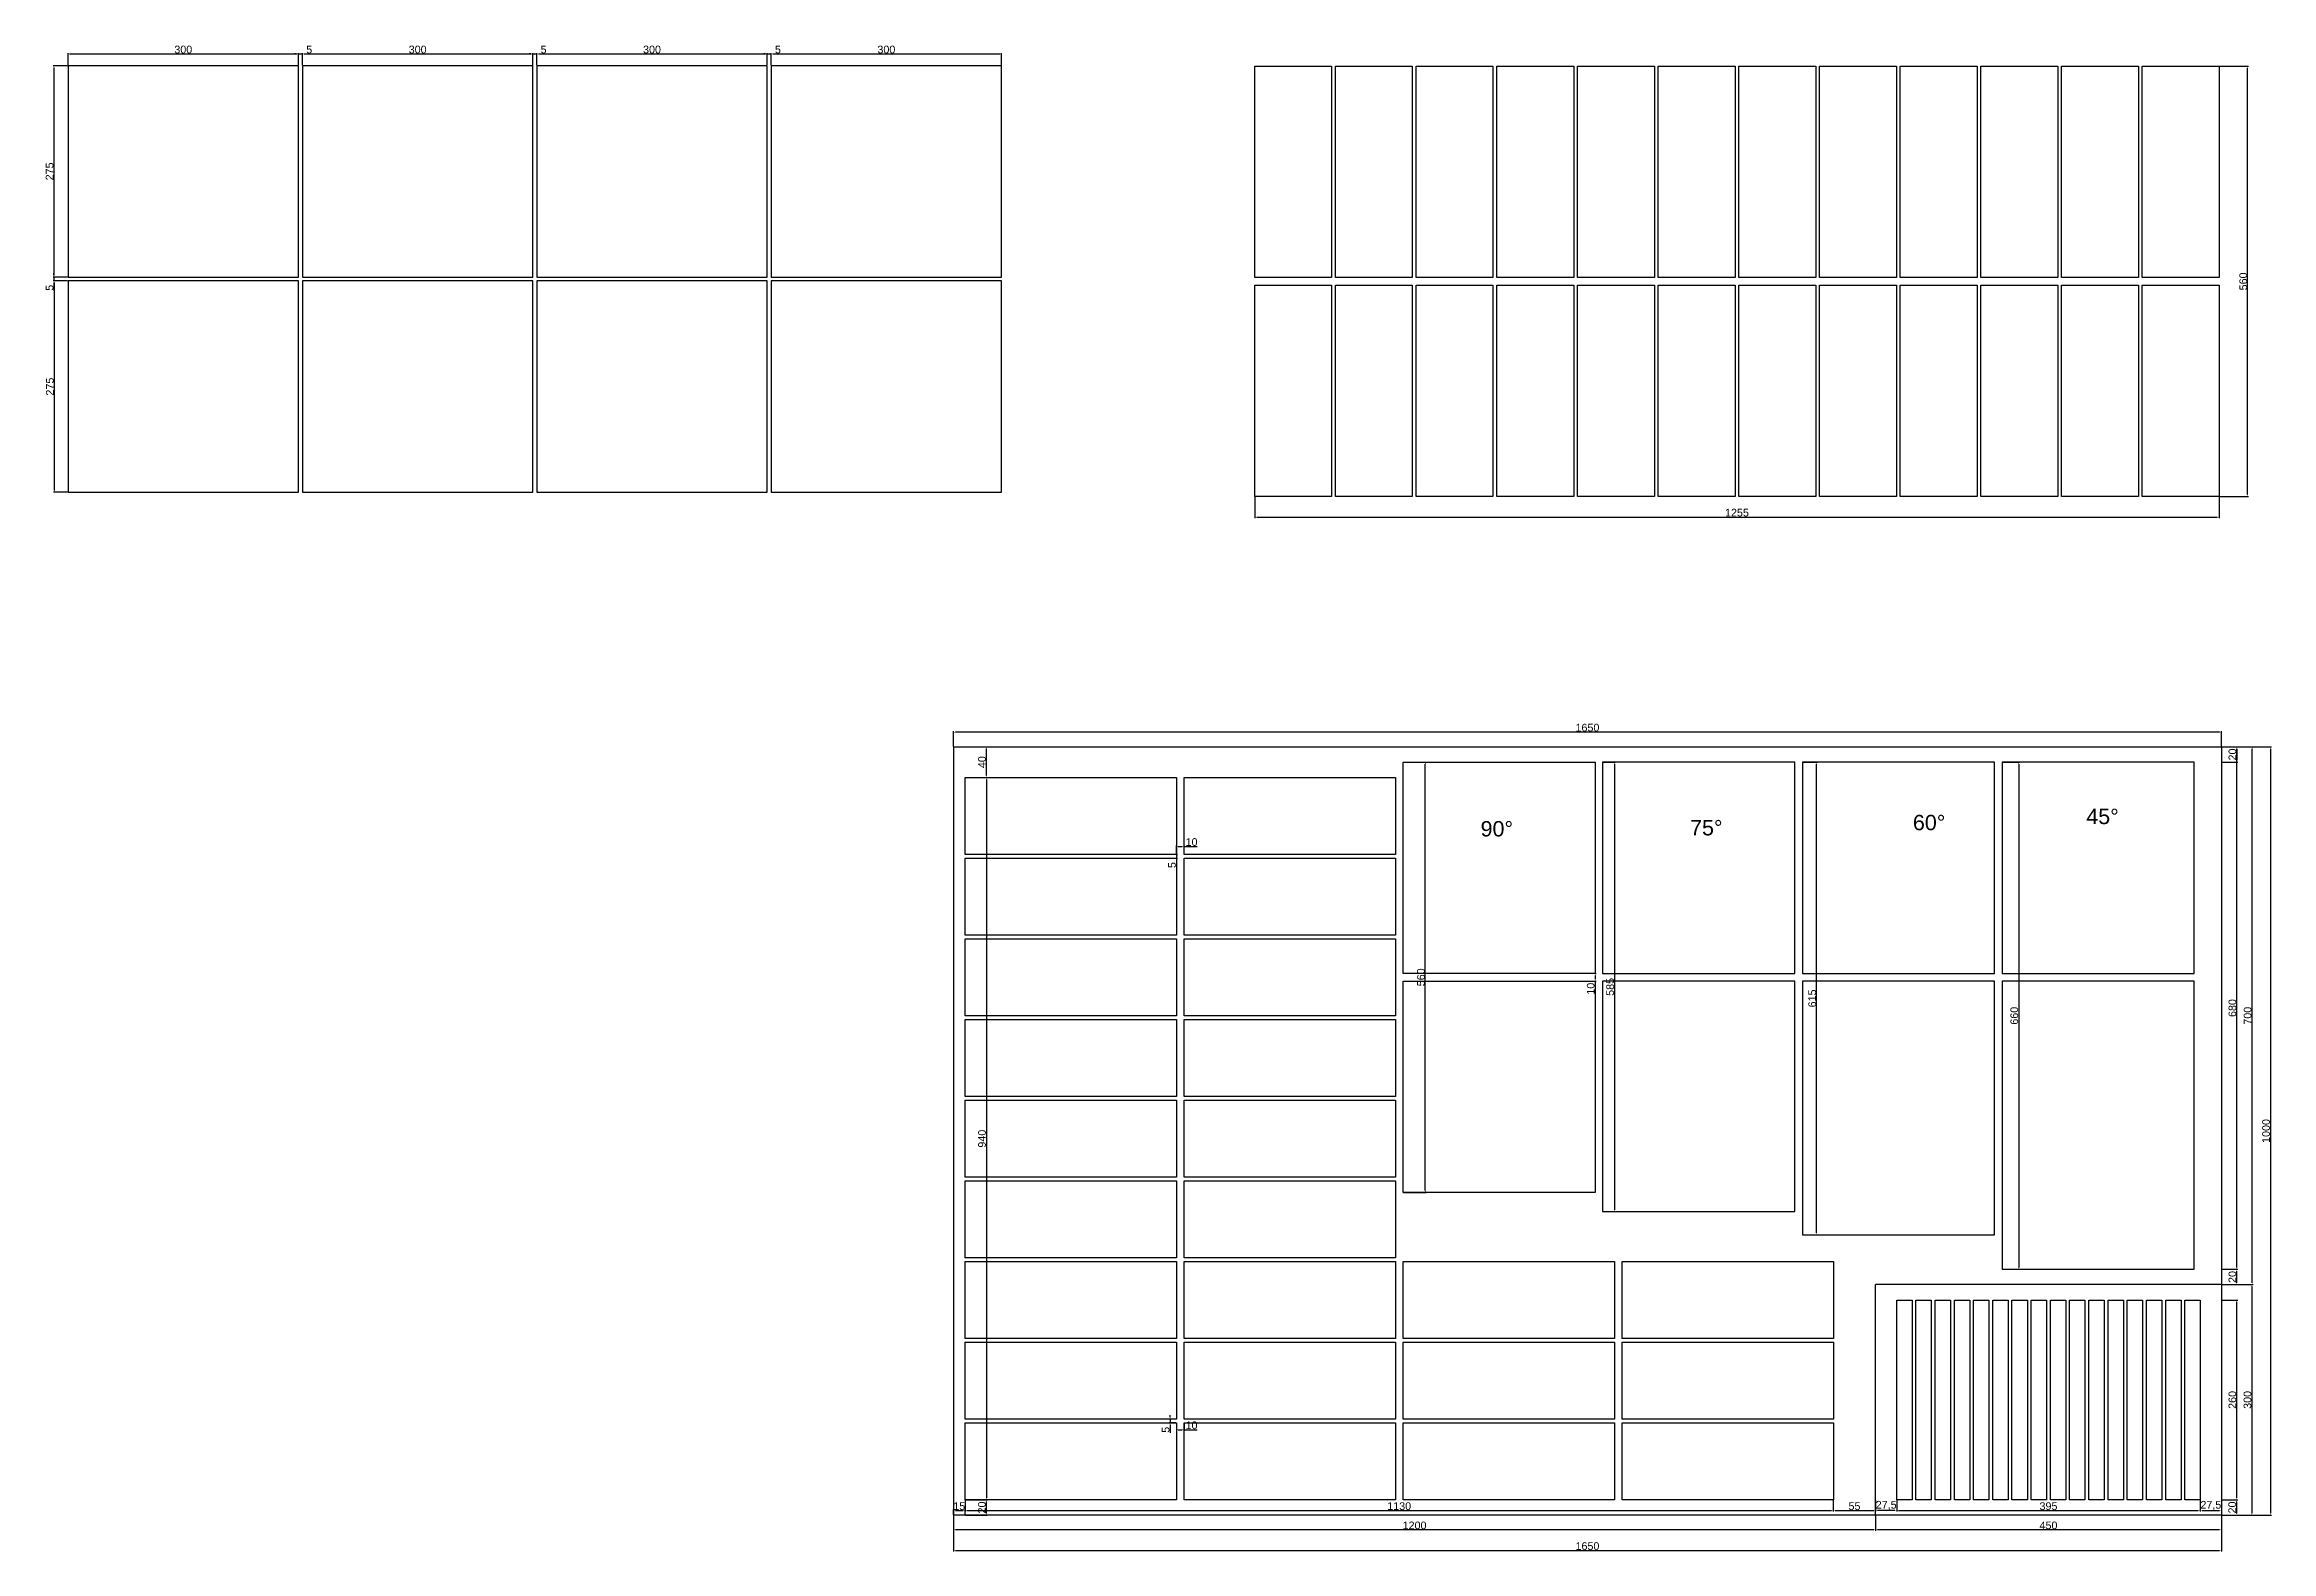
# Model space of a CAD drawing. Header units: millimetres. Extents: x 277 to 35015, y -7843 to 25622.
# Drawn here: x 277 to 3175, y -2071 to -110 of the extents above; entities that cross this region are included whole.
import ezdxf

# ---------------------------------------------------------------- set-up
doc = ezdxf.new("R2010")
doc.units = ezdxf.units.MM
doc.layers.add('尺寸标注', color=6, linetype='Continuous')
doc.styles.get("Standard").update_dxf_attribs({"font": 'arial.ttf'})
doc.dimstyles.new('ISO-25-JHF', dxfattribs={"dimtxt": 10, "dimasz": 2.5, "dimexe": 1.25, "dimexo": 0.625, "dimtad": 1, "dimtxsty": 'Standard', "dimcen": 2.5, "dimadec": 0, "dimazin": 0, "dimtfac": 1, "dimtmove": 0, "dimatfit": 3, "dimfxl": 1, "dimarcsym": 0})

msp = doc.modelspace()

# ---------------------------------------------------------------- texts
at = {"char_height": 20}
for s, insert, attachment_point in [('90° ', (2146.125, -1120.872), 1), ('75° ', (2418.785, -1139.754), 7), ('60° ', (2708.753, -1133.055), 7), ('45° ', (2934.408, -1125.102), 7)]:
    msp.add_mtext_dynamic_manual_height_columns(s, width=70.10425, gutter_width=12.5, heights=[0], dxfattribs=dict(at, insert=insert, attachment_point=attachment_point))

# ---------------------------------------------------------------- blocks, each defined once
blk = doc.blocks.new('*D213')
at = {"layer": 'Defpoints', "color": 0, "transparency": 16777216}
for p in [(307.8, -137.9), (607.8, -122.5), (607.8, -137.9)]:
    blk.add_point(p, dxfattribs=at)
at = {"layer": '尺寸标注', "color": 0, "lineweight": -2, "transparency": 16777216}
for p, q in [((307.8, -137.3), (307.8, -121.3)), ((310.3, -122.5), (605.3, -122.5)), ((607.8, -137.3), (607.8, -121.3))]:
    blk.add_line(p, q, dxfattribs=at)
at = {"layer": '尺寸标注', "color": 0, "transparency": 16777216}
for points in [[(310.3, -122.1), (310.3, -123), (307.8, -122.5)], [(605.3, -122.1), (605.3, -123), (607.8, -122.5)]]:
    blk.add_solid(points, dxfattribs=at)
at = {"layer": '尺寸标注', "color": 0, "transparency": 16777216, "insert": (457.8, -116.8), "char_height": 10, "attachment_point": 5}
blk.add_mtext('300', dxfattribs=at)
blk = doc.blocks.new('*D214')
at = {"layer": 'Defpoints', "color": 0, "transparency": 16777216}
for p in [(307.8, -137.9), (289.5, -412.9), (307.8, -412.9)]:
    blk.add_point(p, dxfattribs=at)
at = {"layer": '尺寸标注', "color": 0, "lineweight": -2, "transparency": 16777216}
for p, q in [((307.1, -137.9), (288.3, -137.9)), ((289.5, -140.4), (289.5, -410.4)), ((307.1, -412.9), (288.3, -412.9))]:
    blk.add_line(p, q, dxfattribs=at)
at = {"layer": '尺寸标注', "color": 0, "transparency": 16777216}
for points in [[(289.1, -140.4), (289.9, -140.4), (289.5, -137.9)], [(289.1, -410.4), (289.9, -410.4), (289.5, -412.9)]]:
    blk.add_solid(points, dxfattribs=at)
at = {"layer": '尺寸标注', "color": 0, "transparency": 16777216, "insert": (283.8, -275.4), "char_height": 10, "attachment_point": 5, "rotation": 90}
blk.add_mtext('275', dxfattribs=at)
blk = doc.blocks.new('*D215')
at = {"layer": 'Defpoints', "color": 0, "transparency": 16777216}
for p in [(607.8, -137.9), (612.8, -122.5), (612.8, -137.9)]:
    blk.add_point(p, dxfattribs=at)
at = {"layer": '尺寸标注', "color": 0, "lineweight": -2, "transparency": 16777216}
for p, q in [((605.3, -122.5), (602.8, -122.5)), ((607.8, -137.3), (607.8, -121.3)), ((607.8, -122.5), (612.8, -122.5)), ((612.8, -137.3), (612.8, -121.3)), ((615.3, -122.5), (625.6, -122.5))]:
    blk.add_line(p, q, dxfattribs=at)
at = {"layer": '尺寸标注', "color": 0, "transparency": 16777216}
for points in [[(605.3, -122.1), (605.3, -123), (607.8, -122.5)], [(615.3, -122.1), (615.3, -123), (612.8, -122.5)]]:
    blk.add_solid(points, dxfattribs=at)
at = {"layer": '尺寸标注', "color": 0, "transparency": 16777216, "insert": (621.7, -116.8), "char_height": 10, "attachment_point": 5}
blk.add_mtext('5', dxfattribs=at)
blk = doc.blocks.new('*D216')
at = {"layer": 'Defpoints', "color": 0, "transparency": 16777216}
for p in [(612.8, -137.9), (912.8, -122.5), (912.8, -137.9)]:
    blk.add_point(p, dxfattribs=at)
at = {"layer": '尺寸标注', "color": 0, "lineweight": -2, "transparency": 16777216}
for p, q in [((612.8, -137.3), (612.8, -121.3)), ((615.3, -122.5), (910.3, -122.5)), ((912.8, -137.3), (912.8, -121.3))]:
    blk.add_line(p, q, dxfattribs=at)
at = {"layer": '尺寸标注', "color": 0, "transparency": 16777216}
for points in [[(615.3, -122.1), (615.3, -123), (612.8, -122.5)], [(910.3, -122.1), (910.3, -123), (912.8, -122.5)]]:
    blk.add_solid(points, dxfattribs=at)
at = {"layer": '尺寸标注', "color": 0, "transparency": 16777216, "insert": (762.8, -116.8), "char_height": 10, "attachment_point": 5}
blk.add_mtext('300', dxfattribs=at)
blk = doc.blocks.new('*D217')
at = {"layer": 'Defpoints', "color": 0, "transparency": 16777216}
for p in [(912.8, -137.9), (917.8, -122.5), (917.8, -137.9)]:
    blk.add_point(p, dxfattribs=at)
at = {"layer": '尺寸标注', "color": 0, "lineweight": -2, "transparency": 16777216}
for p, q in [((910.3, -122.5), (907.8, -122.5)), ((912.8, -137.3), (912.8, -121.3)), ((912.8, -122.5), (917.8, -122.5)), ((917.8, -137.3), (917.8, -121.3)), ((920.3, -122.5), (930.6, -122.5))]:
    blk.add_line(p, q, dxfattribs=at)
at = {"layer": '尺寸标注', "color": 0, "transparency": 16777216}
for points in [[(910.3, -122.1), (910.3, -123), (912.8, -122.5)], [(920.3, -122.1), (920.3, -123), (917.8, -122.5)]]:
    blk.add_solid(points, dxfattribs=at)
at = {"layer": '尺寸标注', "color": 0, "transparency": 16777216, "insert": (926.7, -116.8), "char_height": 10, "attachment_point": 5}
blk.add_mtext('5', dxfattribs=at)
blk = doc.blocks.new('*D218')
at = {"layer": 'Defpoints', "color": 0, "transparency": 16777216}
for p in [(917.8, -137.9), (1217.8, -122.5), (1217.8, -137.9)]:
    blk.add_point(p, dxfattribs=at)
at = {"layer": '尺寸标注', "color": 0, "lineweight": -2, "transparency": 16777216}
for p, q in [((917.8, -137.3), (917.8, -121.3)), ((920.3, -122.5), (1215.3, -122.5)), ((1217.8, -137.3), (1217.8, -121.3))]:
    blk.add_line(p, q, dxfattribs=at)
at = {"layer": '尺寸标注', "color": 0, "transparency": 16777216}
for points in [[(920.3, -122.1), (920.3, -123), (917.8, -122.5)], [(1215.3, -122.1), (1215.3, -123), (1217.8, -122.5)]]:
    blk.add_solid(points, dxfattribs=at)
at = {"layer": '尺寸标注', "color": 0, "transparency": 16777216, "insert": (1067.8, -116.8), "char_height": 10, "attachment_point": 5}
blk.add_mtext('300', dxfattribs=at)
blk = doc.blocks.new('*D219')
at = {"layer": 'Defpoints', "color": 0, "transparency": 16777216}
for p in [(1217.8, -137.9), (1222.8, -122.5), (1222.8, -137.9)]:
    blk.add_point(p, dxfattribs=at)
at = {"layer": '尺寸标注', "color": 0, "lineweight": -2, "transparency": 16777216}
for p, q in [((1215.3, -122.5), (1212.8, -122.5)), ((1217.8, -137.3), (1217.8, -121.3)), ((1217.8, -122.5), (1222.8, -122.5)), ((1222.8, -137.3), (1222.8, -121.3)), ((1225.3, -122.5), (1235.6, -122.5))]:
    blk.add_line(p, q, dxfattribs=at)
at = {"layer": '尺寸标注', "color": 0, "transparency": 16777216}
for points in [[(1215.3, -122.1), (1215.3, -123), (1217.8, -122.5)], [(1225.3, -122.1), (1225.3, -123), (1222.8, -122.5)]]:
    blk.add_solid(points, dxfattribs=at)
at = {"layer": '尺寸标注', "color": 0, "transparency": 16777216, "insert": (1231.7, -116.8), "char_height": 10, "attachment_point": 5}
blk.add_mtext('5', dxfattribs=at)
blk = doc.blocks.new('*D220')
at = {"layer": 'Defpoints', "color": 0, "transparency": 16777216}
for p in [(1222.8, -137.9), (1522.8, -122.5), (1522.8, -137.9)]:
    blk.add_point(p, dxfattribs=at)
at = {"layer": '尺寸标注', "color": 0, "lineweight": -2, "transparency": 16777216}
for p, q in [((1222.8, -137.3), (1222.8, -121.3)), ((1225.3, -122.5), (1520.3, -122.5)), ((1522.8, -137.3), (1522.8, -121.3))]:
    blk.add_line(p, q, dxfattribs=at)
at = {"layer": '尺寸标注', "color": 0, "transparency": 16777216}
for points in [[(1225.3, -122.1), (1225.3, -123), (1222.8, -122.5)], [(1520.3, -122.1), (1520.3, -123), (1522.8, -122.5)]]:
    blk.add_solid(points, dxfattribs=at)
at = {"layer": '尺寸标注', "color": 0, "transparency": 16777216, "insert": (1372.8, -116.8), "char_height": 10, "attachment_point": 5}
blk.add_mtext('300', dxfattribs=at)
blk = doc.blocks.new('*D221')
at = {"layer": 'Defpoints', "color": 0, "transparency": 16777216}
for p in [(289.5, -417.9), (307.8, -412.9), (307.8, -417.9)]:
    blk.add_point(p, dxfattribs=at)
at = {"layer": '尺寸标注', "color": 0, "lineweight": -2, "transparency": 16777216}
for p, q in [((307.1, -412.9), (288.3, -412.9)), ((307.1, -417.9), (288.3, -417.9)), ((289.5, -410.4), (289.5, -407.9)), ((289.5, -412.9), (289.5, -417.9)), ((289.5, -420.4), (289.5, -430.8))]:
    blk.add_line(p, q, dxfattribs=at)
at = {"layer": '尺寸标注', "color": 0, "transparency": 16777216}
for points in [[(289.1, -410.4), (289.9, -410.4), (289.5, -412.9)], [(289.1, -420.4), (289.9, -420.4), (289.5, -417.9)]]:
    blk.add_solid(points, dxfattribs=at)
at = {"layer": '尺寸标注', "color": 0, "transparency": 16777216, "insert": (283.8, -426.8), "char_height": 10, "attachment_point": 5, "rotation": 90}
blk.add_mtext('5', dxfattribs=at)
blk = doc.blocks.new('*D222')
at = {"layer": 'Defpoints', "color": 0, "transparency": 16777216}
for p in [(307.8, -417.9), (289.9, -692.9), (307.8, -692.9)]:
    blk.add_point(p, dxfattribs=at)
at = {"layer": '尺寸标注', "color": 0, "lineweight": -2, "transparency": 16777216}
for p, q in [((307.1, -417.9), (288.7, -417.9)), ((289.9, -420.4), (289.9, -690.4)), ((307.1, -692.9), (288.7, -692.9))]:
    blk.add_line(p, q, dxfattribs=at)
at = {"layer": '尺寸标注', "color": 0, "transparency": 16777216}
for points in [[(289.5, -420.4), (290.4, -420.4), (289.9, -417.9)], [(289.5, -690.4), (290.4, -690.4), (289.9, -692.9)]]:
    blk.add_solid(points, dxfattribs=at)
at = {"layer": '尺寸标注', "color": 0, "transparency": 16777216, "insert": (284.2, -555.4), "char_height": 10, "attachment_point": 5, "rotation": 90}
blk.add_mtext('275', dxfattribs=at)
blk = doc.blocks.new('*D223')
at = {"layer": 'Defpoints', "color": 0, "transparency": 16777216}
for p in [(1852.3, -698.5), (3107.3, -698.5), (3107.3, -725.3)]:
    blk.add_point(p, dxfattribs=at)
at = {"layer": '尺寸标注', "color": 0, "lineweight": -2, "transparency": 16777216}
for p, q in [((1852.3, -699.1), (1852.3, -726.5)), ((3107.3, -699.1), (3107.3, -726.5)), ((1854.8, -725.3), (3104.8, -725.3))]:
    blk.add_line(p, q, dxfattribs=at)
at = {"layer": '尺寸标注', "color": 0, "transparency": 16777216}
for points in [[(1854.8, -724.8), (1854.8, -725.7), (1852.3, -725.3)], [(3104.8, -724.8), (3104.8, -725.7), (3107.3, -725.3)]]:
    blk.add_solid(points, dxfattribs=at)
at = {"layer": '尺寸标注', "color": 0, "transparency": 16777216, "insert": (2479.8, -719.5), "char_height": 10, "attachment_point": 5}
blk.add_mtext('1255', dxfattribs=at)
blk = doc.blocks.new('*D224')
at = {"layer": 'Defpoints', "color": 0, "transparency": 16777216}
for p in [(3107.3, -138.5), (3144.4, -138.5), (3107.3, -698.5)]:
    blk.add_point(p, dxfattribs=at)
at = {"layer": '尺寸标注', "color": 0, "lineweight": -2, "transparency": 16777216}
for p, q in [((3107.9, -138.5), (3145.7, -138.5)), ((3144.4, -696), (3144.4, -141)), ((3107.9, -698.5), (3145.7, -698.5))]:
    blk.add_line(p, q, dxfattribs=at)
at = {"layer": '尺寸标注', "color": 0, "transparency": 16777216}
for points in [[(3144, -141), (3144.8, -141), (3144.4, -138.5)], [(3144, -696), (3144.8, -696), (3144.4, -698.5)]]:
    blk.add_solid(points, dxfattribs=at)
at = {"layer": '尺寸标注', "color": 0, "transparency": 16777216, "insert": (3138.7, -418.5), "char_height": 10, "attachment_point": 5, "rotation": 90}
blk.add_mtext('560', dxfattribs=at)
blk = doc.blocks.new('*D244')
at = {"layer": 'Defpoints', "color": 0, "transparency": 16777216}
for p in [(2045.2, -1044.2), (2074.2, -1044.2), (2045.2, -1604.2)]:
    blk.add_point(p, dxfattribs=at)
at = {"layer": '尺寸标注', "color": 0, "lineweight": -2, "transparency": 16777216}
for p, q in [((2045.8, -1044.2), (2075.5, -1044.2)), ((2074.2, -1601.7), (2074.2, -1046.7)), ((2045.8, -1604.2), (2075.5, -1604.2))]:
    blk.add_line(p, q, dxfattribs=at)
at = {"layer": '尺寸标注', "color": 0, "transparency": 16777216}
for points in [[(2073.8, -1046.7), (2074.7, -1046.7), (2074.2, -1044.2)], [(2073.8, -1601.7), (2074.7, -1601.7), (2074.2, -1604.2)]]:
    blk.add_solid(points, dxfattribs=at)
at = {"layer": '尺寸标注', "color": 0, "transparency": 16777216, "insert": (2068.5, -1324.2), "char_height": 10, "attachment_point": 5, "rotation": 90}
blk.add_mtext('560', dxfattribs=at)
blk = doc.blocks.new('*D245')
at = {"layer": 'Defpoints', "color": 0, "transparency": 16777216}
for p in [(3110.2, -1024.2), (3150.2, -1024.2), (3110.2, -1724.2)]:
    blk.add_point(p, dxfattribs=at)
at = {"layer": '尺寸标注', "color": 0, "lineweight": -2, "transparency": 16777216}
for p, q in [((3110.8, -1024.2), (3151.4, -1024.2)), ((3150.2, -1721.7), (3150.2, -1026.7)), ((3110.8, -1724.2), (3151.4, -1724.2))]:
    blk.add_line(p, q, dxfattribs=at)
at = {"layer": '尺寸标注', "color": 0, "transparency": 16777216}
for points in [[(3149.8, -1026.7), (3150.6, -1026.7), (3150.2, -1024.2)], [(3149.8, -1721.7), (3150.6, -1721.7), (3150.2, -1724.2)]]:
    blk.add_solid(points, dxfattribs=at)
at = {"layer": '尺寸标注', "color": 0, "transparency": 16777216, "insert": (3144.4, -1374.2), "char_height": 10, "attachment_point": 5, "rotation": 90}
blk.add_mtext('700', dxfattribs=at)
blk = doc.blocks.new('*D246')
at = {"layer": 'Defpoints', "color": 0, "transparency": 16777216}
for p in [(3110.2, -1724.2), (3110.2, -2024.2), (3150, -2024.2)]:
    blk.add_point(p, dxfattribs=at)
at = {"layer": '尺寸标注', "color": 0, "lineweight": -2, "transparency": 16777216}
for p, q in [((3110.8, -1724.2), (3151.2, -1724.2)), ((3150, -1726.7), (3150, -2021.7)), ((3110.8, -2024.2), (3151.2, -2024.2))]:
    blk.add_line(p, q, dxfattribs=at)
at = {"layer": '尺寸标注', "color": 0, "transparency": 16777216}
for points in [[(3149.5, -1726.7), (3150.4, -1726.7), (3150, -1724.2)], [(3149.5, -2021.7), (3150.4, -2021.7), (3150, -2024.2)]]:
    blk.add_solid(points, dxfattribs=at)
at = {"layer": '尺寸标注', "color": 0, "transparency": 16777216, "insert": (3144.2, -1874.2), "char_height": 10, "attachment_point": 5, "rotation": 90}
blk.add_mtext('300', dxfattribs=at)
blk = doc.blocks.new('*D247')
at = {"layer": 'Defpoints', "color": 0, "transparency": 16777216}
for p in [(2660.2, -2024.2), (3110.2, -2024.2), (2660.2, -2043.3)]:
    blk.add_point(p, dxfattribs=at)
at = {"layer": '尺寸标注', "color": 0, "lineweight": -2, "transparency": 16777216}
for p, q in [((2660.2, -2024.8), (2660.2, -2044.5)), ((3110.2, -2024.8), (3110.2, -2044.5)), ((3107.7, -2043.3), (2662.7, -2043.3))]:
    blk.add_line(p, q, dxfattribs=at)
at = {"layer": '尺寸标注', "color": 0, "transparency": 16777216}
for points in [[(2662.7, -2042.9), (2662.7, -2043.7), (2660.2, -2043.3)], [(3107.7, -2042.9), (3107.7, -2043.7), (3110.2, -2043.3)]]:
    blk.add_solid(points, dxfattribs=at)
at = {"layer": '尺寸标注', "color": 0, "transparency": 16777216, "insert": (2885.2, -2037.6), "char_height": 10, "attachment_point": 5}
blk.add_mtext('450', dxfattribs=at)
blk = doc.blocks.new('*D248')
at = {"layer": 'Defpoints', "color": 0, "transparency": 16777216}
for p in [(2660.2, -2004.2), (2660.2, -2018.2), (2687.7, -2004.2)]:
    blk.add_point(p, dxfattribs=at)
at = {"layer": '尺寸标注', "color": 0, "lineweight": -2, "transparency": 16777216}
for p, q in [((2660.2, -2004.8), (2660.2, -2019.5)), ((2685.2, -2018.2), (2662.7, -2018.2)), ((2687.7, -2004.8), (2687.7, -2019.5))]:
    blk.add_line(p, q, dxfattribs=at)
at = {"layer": '尺寸标注', "color": 0, "transparency": 16777216}
for points in [[(2662.7, -2017.8), (2662.7, -2018.6), (2660.2, -2018.2)], [(2685.2, -2017.8), (2685.2, -2018.6), (2687.7, -2018.2)]]:
    blk.add_solid(points, dxfattribs=at)
at = {"layer": '尺寸标注', "color": 0, "transparency": 16777216, "insert": (2674, -2011.6), "char_height": 10, "attachment_point": 5}
blk.add_mtext('27,5', dxfattribs=at)
blk = doc.blocks.new('*D249')
at = {"layer": 'Defpoints', "color": 0, "transparency": 16777216}
for p in [(2687.7, -2004.2), (3082.7, -2004.2), (3082.7, -2018.2)]:
    blk.add_point(p, dxfattribs=at)
at = {"layer": '尺寸标注', "color": 0, "lineweight": -2, "transparency": 16777216}
for p, q in [((2687.7, -2004.8), (2687.7, -2019.5)), ((2690.2, -2018.2), (3080.2, -2018.2)), ((3082.7, -2004.8), (3082.7, -2019.5))]:
    blk.add_line(p, q, dxfattribs=at)
at = {"layer": '尺寸标注', "color": 0, "transparency": 16777216}
for points in [[(2690.2, -2017.8), (2690.2, -2018.6), (2687.7, -2018.2)], [(3080.2, -2017.8), (3080.2, -2018.6), (3082.7, -2018.2)]]:
    blk.add_solid(points, dxfattribs=at)
at = {"layer": '尺寸标注', "color": 0, "transparency": 16777216, "insert": (2885.2, -2012.5), "char_height": 10, "attachment_point": 5}
blk.add_mtext('395', dxfattribs=at)
blk = doc.blocks.new('*D250')
at = {"layer": 'Defpoints', "color": 0, "transparency": 16777216}
for p in [(3082.7, -2004.2), (3110.2, -2004.2), (3110.2, -2018.2)]:
    blk.add_point(p, dxfattribs=at)
at = {"layer": '尺寸标注', "color": 0, "lineweight": -2, "transparency": 16777216}
for p, q in [((3082.7, -2004.8), (3082.7, -2019.5)), ((3085.2, -2018.2), (3107.7, -2018.2)), ((3110.2, -2004.8), (3110.2, -2019.5))]:
    blk.add_line(p, q, dxfattribs=at)
at = {"layer": '尺寸标注', "color": 0, "transparency": 16777216}
for points in [[(3085.2, -2017.8), (3085.2, -2018.6), (3082.7, -2018.2)], [(3107.7, -2017.8), (3107.7, -2018.6), (3110.2, -2018.2)]]:
    blk.add_solid(points, dxfattribs=at)
at = {"layer": '尺寸标注', "color": 0, "transparency": 16777216, "insert": (3096.5, -2011.6), "char_height": 10, "attachment_point": 5}
blk.add_mtext('27,5', dxfattribs=at)
blk = doc.blocks.new('*D252')
at = {"layer": 'Defpoints', "color": 0, "transparency": 16777216}
for p in [(3110.2, -1744.2), (3130.3, -1744.2), (3110.2, -2004.2)]:
    blk.add_point(p, dxfattribs=at)
at = {"layer": '尺寸标注', "color": 0, "lineweight": -2, "transparency": 16777216}
for p, q in [((3110.8, -1744.2), (3131.6, -1744.2)), ((3130.3, -2001.7), (3130.3, -1746.7)), ((3110.8, -2004.2), (3131.6, -2004.2))]:
    blk.add_line(p, q, dxfattribs=at)
at = {"layer": '尺寸标注', "color": 0, "transparency": 16777216}
for points in [[(3129.9, -1746.7), (3130.7, -1746.7), (3130.3, -1744.2)], [(3129.9, -2001.7), (3130.7, -2001.7), (3130.3, -2004.2)]]:
    blk.add_solid(points, dxfattribs=at)
at = {"layer": '尺寸标注', "color": 0, "transparency": 16777216, "insert": (3124.6, -1874.2), "char_height": 10, "attachment_point": 5, "rotation": 90}
blk.add_mtext('260', dxfattribs=at)
blk = doc.blocks.new('*D253')
at = {"layer": 'Defpoints', "color": 0, "transparency": 16777216}
for p in [(3110.2, -2004.2), (3110.2, -2024.2), (3130.1, -2024.2)]:
    blk.add_point(p, dxfattribs=at)
at = {"layer": '尺寸标注', "color": 0, "lineweight": -2, "transparency": 16777216}
for p, q in [((3110.8, -2004.2), (3131.4, -2004.2)), ((3110.8, -2024.2), (3131.4, -2024.2)), ((3130.1, -2006.7), (3130.1, -2021.7))]:
    blk.add_line(p, q, dxfattribs=at)
at = {"layer": '尺寸标注', "color": 0, "transparency": 16777216}
for points in [[(3129.7, -2006.7), (3130.5, -2006.7), (3130.1, -2004.2)], [(3129.7, -2021.7), (3130.5, -2021.7), (3130.1, -2024.2)]]:
    blk.add_solid(points, dxfattribs=at)
at = {"layer": '尺寸标注', "color": 0, "transparency": 16777216, "insert": (3124.4, -2014.2), "char_height": 10, "attachment_point": 5, "rotation": 90}
blk.add_mtext('20', dxfattribs=at)
blk = doc.blocks.new('*D254')
at = {"layer": 'Defpoints', "color": 0, "transparency": 16777216}
for p in [(3110.2, -1704.2), (3130.3, -1704.2), (3110.2, -1724.2)]:
    blk.add_point(p, dxfattribs=at)
at = {"layer": '尺寸标注', "color": 0, "lineweight": -2, "transparency": 16777216}
for p, q in [((3110.8, -1704.2), (3131.6, -1704.2)), ((3130.3, -1721.7), (3130.3, -1706.7)), ((3110.8, -1724.2), (3131.6, -1724.2))]:
    blk.add_line(p, q, dxfattribs=at)
at = {"layer": '尺寸标注', "color": 0, "transparency": 16777216}
for points in [[(3129.9, -1706.7), (3130.7, -1706.7), (3130.3, -1704.2)], [(3129.9, -1721.7), (3130.7, -1721.7), (3130.3, -1724.2)]]:
    blk.add_solid(points, dxfattribs=at)
at = {"layer": '尺寸标注', "color": 0, "transparency": 16777216, "insert": (3124.6, -1714.2), "char_height": 10, "attachment_point": 5, "rotation": 90}
blk.add_mtext('20', dxfattribs=at)
blk = doc.blocks.new('*D255')
at = {"layer": 'Defpoints', "color": 0, "transparency": 16777216}
for p in [(3110.2, -1024.2), (3130.3, -1024.2), (3110.2, -1704.2)]:
    blk.add_point(p, dxfattribs=at)
at = {"layer": '尺寸标注', "color": 0, "lineweight": -2, "transparency": 16777216}
for p, q in [((3110.8, -1024.2), (3131.6, -1024.2)), ((3130.3, -1701.7), (3130.3, -1026.7)), ((3110.8, -1704.2), (3131.6, -1704.2))]:
    blk.add_line(p, q, dxfattribs=at)
at = {"layer": '尺寸标注', "color": 0, "transparency": 16777216}
for points in [[(3129.9, -1026.7), (3130.7, -1026.7), (3130.3, -1024.2)], [(3129.9, -1701.7), (3130.7, -1701.7), (3130.3, -1704.2)]]:
    blk.add_solid(points, dxfattribs=at)
at = {"layer": '尺寸标注', "color": 0, "transparency": 16777216, "insert": (3124.6, -1364.2), "char_height": 10, "attachment_point": 5, "rotation": 90}
blk.add_mtext('680', dxfattribs=at)
blk = doc.blocks.new('*D256')
at = {"layer": 'Defpoints', "color": 0, "transparency": 16777216}
for p in [(3110.2, -1024.2), (3110.2, -1044.2), (3130.3, -1044.2)]:
    blk.add_point(p, dxfattribs=at)
at = {"layer": '尺寸标注', "color": 0, "lineweight": -2, "transparency": 16777216}
for p, q in [((3110.8, -1024.2), (3131.6, -1024.2)), ((3130.3, -1026.7), (3130.3, -1041.7)), ((3110.8, -1044.2), (3131.6, -1044.2))]:
    blk.add_line(p, q, dxfattribs=at)
at = {"layer": '尺寸标注', "color": 0, "transparency": 16777216}
for points in [[(3129.9, -1026.7), (3130.7, -1026.7), (3130.3, -1024.2)], [(3129.9, -1041.7), (3130.7, -1041.7), (3130.3, -1044.2)]]:
    blk.add_solid(points, dxfattribs=at)
at = {"layer": '尺寸标注', "color": 0, "transparency": 16777216, "insert": (3124.6, -1034.2), "char_height": 10, "attachment_point": 5, "rotation": 90}
blk.add_mtext('20', dxfattribs=at)
blk = doc.blocks.new('*D257')
at = {"layer": 'Defpoints', "color": 0, "transparency": 16777216}
for p in [(1460.2, -2024.2), (2660.2, -2024.2), (1460.2, -2043.3)]:
    blk.add_point(p, dxfattribs=at)
at = {"layer": '尺寸标注', "color": 0, "lineweight": -2, "transparency": 16777216}
for p, q in [((1460.2, -2024.8), (1460.2, -2044.5)), ((2660.2, -2024.8), (2660.2, -2044.5)), ((2657.7, -2043.3), (1462.7, -2043.3))]:
    blk.add_line(p, q, dxfattribs=at)
at = {"layer": '尺寸标注', "color": 0, "transparency": 16777216}
for points in [[(1462.7, -2042.9), (1462.7, -2043.7), (1460.2, -2043.3)], [(2657.7, -2042.9), (2657.7, -2043.7), (2660.2, -2043.3)]]:
    blk.add_solid(points, dxfattribs=at)
at = {"layer": '尺寸标注', "color": 0, "transparency": 16777216, "insert": (2060.2, -2037.6), "char_height": 10, "attachment_point": 5}
blk.add_mtext('1200', dxfattribs=at)
blk = doc.blocks.new('*D258')
at = {"layer": 'Defpoints', "color": 0, "transparency": 16777216}
for p in [(3110.2, -1024.2), (3110.2, -2024.2), (3174.1, -2024.2)]:
    blk.add_point(p, dxfattribs=at)
at = {"layer": '尺寸标注', "color": 0, "lineweight": -2, "transparency": 16777216}
for p, q in [((3110.8, -1024.2), (3175.4, -1024.2)), ((3174.1, -1026.7), (3174.1, -2021.7)), ((3110.8, -2024.2), (3175.4, -2024.2))]:
    blk.add_line(p, q, dxfattribs=at)
at = {"layer": '尺寸标注', "color": 0, "transparency": 16777216}
for points in [[(3173.7, -1026.7), (3174.6, -1026.7), (3174.1, -1024.2)], [(3173.7, -2021.7), (3174.6, -2021.7), (3174.1, -2024.2)]]:
    blk.add_solid(points, dxfattribs=at)
at = {"layer": '尺寸标注', "color": 0, "transparency": 16777216, "insert": (3168.4, -1524.2), "char_height": 10, "attachment_point": 5, "rotation": 90}
blk.add_mtext('1000', dxfattribs=at)
blk = doc.blocks.new('*D259')
at = {"layer": 'Defpoints', "color": 0, "transparency": 16777216}
for p in [(1475.2, -1064.2), (1475.2, -2004.2), (1503.1, -2004.2)]:
    blk.add_point(p, dxfattribs=at)
at = {"layer": '尺寸标注', "color": 0, "lineweight": -2, "transparency": 16777216}
for p, q in [((1475.8, -1064.2), (1504.3, -1064.2)), ((1503.1, -1066.7), (1503.1, -2001.7)), ((1475.8, -2004.2), (1504.3, -2004.2))]:
    blk.add_line(p, q, dxfattribs=at)
at = {"layer": '尺寸标注', "color": 0, "transparency": 16777216}
for points in [[(1502.6, -1066.7), (1503.5, -1066.7), (1503.1, -1064.2)], [(1502.6, -2001.7), (1503.5, -2001.7), (1503.1, -2004.2)]]:
    blk.add_solid(points, dxfattribs=at)
at = {"layer": '尺寸标注', "color": 0, "transparency": 16777216, "insert": (1497.3, -1534.2), "char_height": 10, "attachment_point": 5, "rotation": 90}
blk.add_mtext('940', dxfattribs=at)
blk = doc.blocks.new('*D260')
at = {"layer": 'Defpoints', "color": 0, "transparency": 16777216}
for p in [(1460.2, -1005.1), (1460.2, -1024.2), (3110.2, -1024.2)]:
    blk.add_point(p, dxfattribs=at)
at = {"layer": '尺寸标注', "color": 0, "lineweight": -2, "transparency": 16777216}
for p, q in [((1460.2, -1023.6), (1460.2, -1003.8)), ((3107.7, -1005.1), (1462.7, -1005.1)), ((3110.2, -1023.6), (3110.2, -1003.8))]:
    blk.add_line(p, q, dxfattribs=at)
at = {"layer": '尺寸标注', "color": 0, "transparency": 16777216}
for points in [[(1462.7, -1004.6), (1462.7, -1005.5), (1460.2, -1005.1)], [(3107.7, -1004.6), (3107.7, -1005.5), (3110.2, -1005.1)]]:
    blk.add_solid(points, dxfattribs=at)
at = {"layer": '尺寸标注', "color": 0, "transparency": 16777216, "insert": (2285.2, -999.3), "char_height": 10, "attachment_point": 5}
blk.add_mtext('1650', dxfattribs=at)
blk = doc.blocks.new('*D261')
at = {"layer": 'Defpoints', "color": 0, "transparency": 16777216}
for p in [(2305, -1044.2), (2305, -1629.2), (2320.5, -1629.2)]:
    blk.add_point(p, dxfattribs=at)
at = {"layer": '尺寸标注', "color": 0, "lineweight": -2, "transparency": 16777216}
for p, q in [((2305.6, -1044.2), (2321.8, -1044.2)), ((2320.5, -1046.7), (2320.5, -1626.7)), ((2305.6, -1629.2), (2321.8, -1629.2))]:
    blk.add_line(p, q, dxfattribs=at)
at = {"layer": '尺寸标注', "color": 0, "transparency": 16777216}
for points in [[(2320.1, -1046.7), (2321, -1046.7), (2320.5, -1044.2)], [(2320.1, -1626.7), (2321, -1626.7), (2320.5, -1629.2)]]:
    blk.add_solid(points, dxfattribs=at)
at = {"layer": '尺寸标注', "color": 0, "transparency": 16777216, "insert": (2314.8, -1336.7), "char_height": 10, "attachment_point": 5, "rotation": 90}
blk.add_mtext('585', dxfattribs=at)
blk = doc.blocks.new('*D262')
at = {"layer": 'Defpoints', "color": 0, "transparency": 16777216}
for p in [(2565, -1044.2), (2583.4, -1044.2), (2565, -1659.2)]:
    blk.add_point(p, dxfattribs=at)
at = {"layer": '尺寸标注', "color": 0, "lineweight": -2, "transparency": 16777216}
for p, q in [((2565.6, -1044.2), (2584.7, -1044.2)), ((2583.4, -1656.7), (2583.4, -1046.7)), ((2565.6, -1659.2), (2584.7, -1659.2))]:
    blk.add_line(p, q, dxfattribs=at)
at = {"layer": '尺寸标注', "color": 0, "transparency": 16777216}
for points in [[(2583, -1046.7), (2583.8, -1046.7), (2583.4, -1044.2)], [(2583, -1656.7), (2583.8, -1656.7), (2583.4, -1659.2)]]:
    blk.add_solid(points, dxfattribs=at)
at = {"layer": '尺寸标注', "color": 0, "transparency": 16777216, "insert": (2577.7, -1351.7), "char_height": 10, "attachment_point": 5, "rotation": 90}
blk.add_mtext('615', dxfattribs=at)
blk = doc.blocks.new('*D263')
at = {"layer": 'Defpoints', "color": 0, "transparency": 16777216}
for p in [(2825, -1044.2), (2825, -1704.2), (2846.4, -1704.2)]:
    blk.add_point(p, dxfattribs=at)
at = {"layer": '尺寸标注', "color": 0, "lineweight": -2, "transparency": 16777216}
for p, q in [((2825.6, -1044.2), (2847.7, -1044.2)), ((2846.4, -1046.7), (2846.4, -1701.7)), ((2825.6, -1704.2), (2847.7, -1704.2))]:
    blk.add_line(p, q, dxfattribs=at)
at = {"layer": '尺寸标注', "color": 0, "transparency": 16777216}
for points in [[(2846, -1046.7), (2846.9, -1046.7), (2846.4, -1044.2)], [(2846, -1701.7), (2846.9, -1701.7), (2846.4, -1704.2)]]:
    blk.add_solid(points, dxfattribs=at)
at = {"layer": '尺寸标注', "color": 0, "transparency": 16777216, "insert": (2840.7, -1374.2), "char_height": 10, "attachment_point": 5, "rotation": 90}
blk.add_mtext('660', dxfattribs=at)
blk = doc.blocks.new('*D264')
at = {"layer": 'Defpoints', "color": 0, "transparency": 16777216}
for p in [(1460.2, -2024.2), (3110.2, -2024.2), (3110.2, -2070.2)]:
    blk.add_point(p, dxfattribs=at)
at = {"layer": '尺寸标注', "color": 0, "lineweight": -2, "transparency": 16777216}
for p, q in [((1460.2, -2024.8), (1460.2, -2071.4)), ((3110.2, -2024.8), (3110.2, -2071.4)), ((1462.7, -2070.2), (3107.7, -2070.2))]:
    blk.add_line(p, q, dxfattribs=at)
at = {"layer": '尺寸标注', "color": 0, "transparency": 16777216}
for points in [[(1462.7, -2069.8), (1462.7, -2070.6), (1460.2, -2070.2)], [(3107.7, -2069.8), (3107.7, -2070.6), (3110.2, -2070.2)]]:
    blk.add_solid(points, dxfattribs=at)
at = {"layer": '尺寸标注', "color": 0, "transparency": 16777216, "insert": (2285.2, -2064.5), "char_height": 10, "attachment_point": 5}
blk.add_mtext('1650', dxfattribs=at)
blk = doc.blocks.new('*D265')
at = {"layer": 'Defpoints', "color": 0, "transparency": 16777216}
for p in [(1460.2, -2024.2), (1475.2, -2018.2), (1475.2, -2024.2)]:
    blk.add_point(p, dxfattribs=at)
at = {"layer": '尺寸标注', "color": 0, "lineweight": -2, "transparency": 16777216}
for p, q in [((1460.2, -2023.6), (1460.2, -2017)), ((1462.7, -2018.2), (1472.7, -2018.2)), ((1475.2, -2023.6), (1475.2, -2017))]:
    blk.add_line(p, q, dxfattribs=at)
at = {"layer": '尺寸标注', "color": 0, "transparency": 16777216}
for points in [[(1462.7, -2017.8), (1462.7, -2018.6), (1460.2, -2018.2)], [(1472.7, -2017.8), (1472.7, -2018.6), (1475.2, -2018.2)]]:
    blk.add_solid(points, dxfattribs=at)
at = {"layer": '尺寸标注', "color": 0, "transparency": 16777216, "insert": (1467.7, -2012.5), "char_height": 10, "attachment_point": 5}
blk.add_mtext('15', dxfattribs=at)
blk = doc.blocks.new('*D266')
at = {"layer": 'Defpoints', "color": 0, "transparency": 16777216}
for p in [(1475.2, -2004.2), (2605.2, -2004.2), (2605.2, -2018.2)]:
    blk.add_point(p, dxfattribs=at)
at = {"layer": '尺寸标注', "color": 0, "lineweight": -2, "transparency": 16777216}
for p, q in [((1475.2, -2004.8), (1475.2, -2019.5)), ((1477.7, -2018.2), (2602.7, -2018.2)), ((2605.2, -2004.8), (2605.2, -2019.5))]:
    blk.add_line(p, q, dxfattribs=at)
at = {"layer": '尺寸标注', "color": 0, "transparency": 16777216}
for points in [[(1477.7, -2017.8), (1477.7, -2018.6), (1475.2, -2018.2)], [(2602.7, -2017.8), (2602.7, -2018.6), (2605.2, -2018.2)]]:
    blk.add_solid(points, dxfattribs=at)
at = {"layer": '尺寸标注', "color": 0, "transparency": 16777216, "insert": (2040.2, -2012.5), "char_height": 10, "attachment_point": 5}
blk.add_mtext('1130', dxfattribs=at)
blk = doc.blocks.new('*D267')
at = {"layer": 'Defpoints', "color": 0, "transparency": 16777216}
for p in [(2605.2, -2004.2), (2660.2, -2004.2), (2660.2, -2018.2)]:
    blk.add_point(p, dxfattribs=at)
at = {"layer": '尺寸标注', "color": 0, "lineweight": -2, "transparency": 16777216}
for p, q in [((2605.2, -2004.8), (2605.2, -2019.5)), ((2607.7, -2018.2), (2657.7, -2018.2)), ((2660.2, -2004.8), (2660.2, -2019.5))]:
    blk.add_line(p, q, dxfattribs=at)
at = {"layer": '尺寸标注', "color": 0, "transparency": 16777216}
for points in [[(2607.7, -2017.8), (2607.7, -2018.6), (2605.2, -2018.2)], [(2657.7, -2017.8), (2657.7, -2018.6), (2660.2, -2018.2)]]:
    blk.add_solid(points, dxfattribs=at)
at = {"layer": '尺寸标注', "color": 0, "transparency": 16777216, "insert": (2632.7, -2012.5), "char_height": 10, "attachment_point": 5}
blk.add_mtext('55', dxfattribs=at)
blk = doc.blocks.new('*D268')
at = {"layer": 'Defpoints', "color": 0, "transparency": 16777216}
for p in [(1475.2, -1024.2), (1503.1, -1024.2), (1475.2, -1064.2)]:
    blk.add_point(p, dxfattribs=at)
at = {"layer": '尺寸标注', "color": 0, "lineweight": -2, "transparency": 16777216}
for p, q in [((1475.8, -1024.2), (1504.3, -1024.2)), ((1503.1, -1061.7), (1503.1, -1026.7)), ((1475.8, -1064.2), (1504.3, -1064.2))]:
    blk.add_line(p, q, dxfattribs=at)
at = {"layer": '尺寸标注', "color": 0, "transparency": 16777216}
for points in [[(1502.6, -1026.7), (1503.5, -1026.7), (1503.1, -1024.2)], [(1502.6, -1061.7), (1503.5, -1061.7), (1503.1, -1064.2)]]:
    blk.add_solid(points, dxfattribs=at)
at = {"layer": '尺寸标注', "color": 0, "transparency": 16777216, "insert": (1497.3, -1044.2), "char_height": 10, "attachment_point": 5, "rotation": 90}
blk.add_mtext('40', dxfattribs=at)
blk = doc.blocks.new('*D269')
at = {"layer": 'Defpoints', "color": 0, "transparency": 16777216}
for p in [(1475.2, -2004.2), (1475.2, -2024.2), (1502.8, -2024.2)]:
    blk.add_point(p, dxfattribs=at)
at = {"layer": '尺寸标注', "color": 0, "lineweight": -2, "transparency": 16777216}
for p, q in [((1475.8, -2004.2), (1504.1, -2004.2)), ((1475.8, -2024.2), (1504.1, -2024.2)), ((1502.8, -2006.7), (1502.8, -2021.7))]:
    blk.add_line(p, q, dxfattribs=at)
at = {"layer": '尺寸标注', "color": 0, "transparency": 16777216}
for points in [[(1502.4, -2006.7), (1503.3, -2006.7), (1502.8, -2004.2)], [(1502.4, -2021.7), (1503.3, -2021.7), (1502.8, -2024.2)]]:
    blk.add_solid(points, dxfattribs=at)
at = {"layer": '尺寸标注', "color": 0, "transparency": 16777216, "insert": (1497.1, -2014.2), "char_height": 10, "attachment_point": 5, "rotation": 90}
blk.add_mtext('20', dxfattribs=at)
blk = doc.blocks.new('*D270')
at = {"layer": 'Defpoints', "color": 0, "transparency": 16777216}
for p in [(1742, -1904.2), (1750.2, -1899.2), (1750.2, -1904.2)]:
    blk.add_point(p, dxfattribs=at)
at = {"layer": '尺寸标注', "color": 0, "lineweight": -2, "transparency": 16777216}
for p, q in [((1749.6, -1899.2), (1740.8, -1899.2)), ((1749.6, -1904.2), (1740.8, -1904.2)), ((1742, -1896.7), (1742, -1894.2)), ((1742, -1899.2), (1742, -1904.2)), ((1742, -1906.7), (1742, -1917.1))]:
    blk.add_line(p, q, dxfattribs=at)
at = {"layer": '尺寸标注', "color": 0, "transparency": 16777216}
for points in [[(1741.6, -1896.7), (1742.5, -1896.7), (1742, -1899.2)], [(1741.6, -1906.7), (1742.5, -1906.7), (1742, -1904.2)]]:
    blk.add_solid(points, dxfattribs=at)
at = {"layer": '尺寸标注', "color": 0, "transparency": 16777216, "insert": (1736.3, -1913.1), "char_height": 10, "attachment_point": 5, "rotation": 90}
blk.add_mtext('5', dxfattribs=at)
blk = doc.blocks.new('*D271')
at = {"layer": 'Defpoints', "color": 0, "transparency": 16777216}
for p in [(1750.2, -1904.2), (1760.2, -1904.2), (1760.2, -1913)]:
    blk.add_point(p, dxfattribs=at)
at = {"layer": '尺寸标注', "color": 0, "lineweight": -2, "transparency": 16777216}
for p, q in [((1750.2, -1904.8), (1750.2, -1914.3)), ((1760.2, -1904.8), (1760.2, -1914.3)), ((1752.7, -1913), (1757.7, -1913)), ((1760.2, -1913), (1777.3, -1913))]:
    blk.add_line(p, q, dxfattribs=at)
at = {"layer": '尺寸标注', "color": 0, "transparency": 16777216}
for points in [[(1752.7, -1912.6), (1752.7, -1913.4), (1750.2, -1913)], [(1757.7, -1912.6), (1757.7, -1913.4), (1760.2, -1913)]]:
    blk.add_solid(points, dxfattribs=at)
at = {"layer": '尺寸标注', "color": 0, "transparency": 16777216, "insert": (1770, -1907.3), "char_height": 10, "attachment_point": 5}
blk.add_mtext('10', dxfattribs=at)
blk = doc.blocks.new('*D351')
at = {"layer": 'Defpoints', "color": 0, "transparency": 16777216}
for p in [(1750.2, -1164.2), (1750.2, -1169.2), (1750.2, -1169.2)]:
    blk.add_point(p, dxfattribs=at)
at = {"layer": '尺寸标注', "color": 0, "lineweight": -2, "transparency": 16777216}
for p, q in [((1750.2, -1161.7), (1750.2, -1159.2)), ((1750.2, -1164.2), (1750.2, -1169.2)), ((1750.2, -1171.7), (1750.2, -1182.1)), ((1750.8, -1164.2), (1751.5, -1164.2)), ((1750.8, -1169.2), (1751.5, -1169.2))]:
    blk.add_line(p, q, dxfattribs=at)
at = {"layer": '尺寸标注', "color": 0, "transparency": 16777216}
for points in [[(1749.8, -1161.7), (1750.6, -1161.7), (1750.2, -1164.2)], [(1749.8, -1171.7), (1750.6, -1171.7), (1750.2, -1169.2)]]:
    blk.add_solid(points, dxfattribs=at)
at = {"layer": '尺寸标注', "color": 0, "transparency": 16777216, "insert": (1744.5, -1178.1), "char_height": 10, "attachment_point": 5, "rotation": 90}
blk.add_mtext('5', dxfattribs=at)
blk = doc.blocks.new('*D352')
at = {"layer": 'Defpoints', "color": 0, "transparency": 16777216}
for p in [(1760.2, -1153.9), (1750.2, -1164.2), (1760.2, -1164.2)]:
    blk.add_point(p, dxfattribs=at)
at = {"layer": '尺寸标注', "color": 0, "lineweight": -2, "transparency": 16777216}
for p, q in [((1750.2, -1163.6), (1750.2, -1152.7)), ((1752.7, -1153.9), (1757.7, -1153.9)), ((1760.2, -1163.6), (1760.2, -1152.7)), ((1760.2, -1153.9), (1777.3, -1153.9))]:
    blk.add_line(p, q, dxfattribs=at)
at = {"layer": '尺寸标注', "color": 0, "transparency": 16777216}
for points in [[(1752.7, -1153.5), (1752.7, -1154.3), (1750.2, -1153.9)], [(1757.7, -1153.5), (1757.7, -1154.3), (1760.2, -1153.9)]]:
    blk.add_solid(points, dxfattribs=at)
at = {"layer": '尺寸标注', "color": 0, "transparency": 16777216, "insert": (1770, -1148.2), "char_height": 10, "attachment_point": 5}
blk.add_mtext('10', dxfattribs=at)
blk = doc.blocks.new('*D353')
at = {"layer": 'Defpoints', "color": 0, "transparency": 16777216}
for p in [(2295.2, -1319.2), (2295.2, -1329.2), (2295.2, -1329.2)]:
    blk.add_point(p, dxfattribs=at)
at = {"layer": '尺寸标注', "color": 0, "lineweight": -2, "transparency": 16777216}
for p, q in [((2295.2, -1321.7), (2295.2, -1326.7)), ((2295.2, -1329.2), (2295.2, -1346.3)), ((2295.8, -1319.2), (2296.5, -1319.2)), ((2295.8, -1329.2), (2296.5, -1329.2))]:
    blk.add_line(p, q, dxfattribs=at)
at = {"layer": '尺寸标注', "color": 0, "transparency": 16777216}
for points in [[(2294.8, -1321.7), (2295.6, -1321.7), (2295.2, -1319.2)], [(2294.8, -1326.7), (2295.6, -1326.7), (2295.2, -1329.2)]]:
    blk.add_solid(points, dxfattribs=at)
at = {"layer": '尺寸标注', "color": 0, "transparency": 16777216, "insert": (2289.5, -1339), "char_height": 10, "attachment_point": 5, "rotation": 90}
blk.add_mtext('10', dxfattribs=at)

# ---------------------------------------------------------------- dimensions: what is measured, and where the dimension line sits
at = {"layer": '尺寸标注'}
for p1, p2, distance, picture, middle in [((307.762, -137.877), (607.762, -137.877), 15.338, '*D213', (457.762, -116.805)), ((607.762, -137.877), (612.762, -137.877), 15.338, '*D215', (621.702, -116.828)), ((612.762, -137.877), (912.762, -137.877), 15.338, '*D216', (762.762, -116.805)), ((912.762, -137.877), (917.762, -137.877), 15.338, '*D217', (926.702, -116.828)), ((917.762, -137.877), (1217.762, -137.877), 15.338, '*D218', (1067.762, -116.805)), ((1217.762, -137.877), (1222.762, -137.877), 15.338, '*D219', (1231.702, -116.828)), ((1222.762, -137.877), (1522.762, -137.877), 15.338, '*D220', (1372.762, -116.805)), ((307.762, -137.877), (307.762, -412.877), -18.244, '*D214', (283.788, -275.377)), ((3107.276, -698.493), (3107.276, -138.493), -37.148, '*D224', (3138.694, -418.493)), ((307.762, -412.877), (307.762, -417.877), -18.244, '*D221', (283.808, -426.817)), ((307.762, -417.877), (307.762, -692.877), -17.827, '*D222', (284.204, -555.377)), ((1852.276, -698.493), (3107.276, -698.493), -26.759, '*D223', (2479.776, -719.52)), ((3110.219, -1024.192), (1460.219, -1024.192), -19.128, '*D260', (2285.219, -999.333)), ((1475.219, -1064.192), (1475.219, -1024.192), -27.831, '*D268', (1497.319, -1044.192)), ((3110.219, -1724.192), (3110.219, -1024.192), -39.955, '*D245', (3144.443, -1374.192)), ((3110.219, -1704.192), (3110.219, -1024.192), -20.091, '*D255', (3124.579, -1364.192)), ((3110.219, -1024.192), (3110.219, -1044.192), 20.091, '*D256', (3124.579, -1034.192)), ((3110.219, -1024.192), (3110.219, -2024.192), 63.921, '*D258', (3168.409, -1524.192)), ((1475.219, -1064.192), (1475.219, -2004.192), 27.831, '*D259', (1497.319, -1534.192)), ((2045.219, -1604.192), (2045.219, -1044.192), -29.016, '*D244', (2068.504, -1324.192)), ((2304.955, -1044.192), (2304.955, -1629.192), 15.593, '*D261', (2314.817, -1336.692)), ((2564.955, -1659.192), (2564.955, -1044.192), -18.473, '*D262', (2577.697, -1351.692)), ((2824.955, -1044.192), (2824.955, -1704.192), 21.491, '*D263', (2840.715, -1374.192)), ((1750.219, -1164.192), (1750.219, -1169.192), 0, '*D351', (1744.508, -1178.132)), ((1750.219, -1164.192), (1760.219, -1164.192), 10.287, '*D352', (1770.018, -1148.174)), ((2295.219, -1319.192), (2295.219, -1329.192), 0, '*D353', (2289.488, -1338.991)), ((3110.219, -1724.192), (3110.219, -1704.192), -20.091, '*D254', (3124.579, -1714.192)), ((3110.219, -1724.192), (3110.219, -2024.192), 39.747, '*D246', (3144.232, -1874.192)), ((3110.219, -2004.192), (3110.219, -1744.192), -20.091, '*D252', (3124.579, -1874.192)), ((1750.219, -1899.192), (1750.219, -1904.192), -8.18, '*D270', (1736.329, -1913.132)), ((1460.219, -2024.192), (1475.219, -2024.192), 5.989, '*D265', (1467.719, -2012.472)), ((2660.219, -2024.192), (1460.219, -2024.192), 19.106, '*D257', (2060.219, -2037.567)), ((1460.219, -2024.192), (3110.219, -2024.192), -45.993, '*D264', (2285.219, -2064.453)), ((1475.219, -2004.192), (2605.219, -2004.192), -14.011, '*D266', (2040.219, -2012.469)), ((1475.219, -2004.192), (1475.219, -2024.192), 27.623, '*D269', (1497.111, -2014.192)), ((2605.219, -2004.192), (2660.219, -2004.192), -14.011, '*D267', (2632.719, -2012.493)), ((2687.719, -2004.192), (2660.219, -2004.192), 14.011, '*D248', (2673.969, -2011.568)), ((3110.219, -2024.192), (2660.219, -2024.192), 19.106, '*D247', (2885.219, -2037.567)), ((2687.719, -2004.192), (3082.719, -2004.192), -14.011, '*D249', (2885.219, -2012.469)), ((3082.719, -2004.192), (3110.219, -2004.192), -14.011, '*D250', (3096.469, -2011.568)), ((3110.219, -2004.192), (3110.219, -2024.192), 19.882, '*D253', (3124.37, -2014.192))]:
    dim = msp.add_aligned_dim(p1=p1, p2=p2, distance=distance, dimstyle='ISO-25-JHF', dxfattribs=at)
    dim.commit()
    dim.dimension.update_dxf_attribs({"geometry": picture, "text_midpoint": middle})
dim = msp.add_linear_dim(base=(1760.219, -1913.025), p1=(1750.219, -1904.192), p2=(1760.219, -1904.192), angle=0, dimstyle='ISO-25-JHF', dxfattribs=at)
dim.commit()
dim.dimension.update_dxf_attribs({"geometry": '*D271', "text_midpoint": (1770.018, -1913.025), "dimtype": 161})

# ---------------------------------------------------------------- linework, layer by layer
for p, q in [((307.762, -137.877), (307.762, -412.877)), ((607.762, -137.877), (307.762, -137.877)), ((607.762, -412.877), (607.762, -137.877)), ((612.762, -137.877), (612.762, -412.877)), ((912.762, -137.877), (612.762, -137.877)), ((912.762, -412.877), (912.762, -137.877)), ((917.762, -137.877), (917.762, -412.877)), ((1217.762, -137.877), (917.762, -137.877)), ((1217.762, -412.877), (1217.762, -137.877)), ((1222.762, -137.877), (1222.762, -412.877)), ((1522.762, -137.877), (1222.762, -137.877)), ((1522.762, -412.877), (1522.762, -137.877)), ((1852.276, -138.493), (1952.276, -138.493)), ((1852.276, -413.493), (1852.276, -138.493)), ((1952.276, -138.493), (1952.276, -413.493)), ((1957.276, -138.493), (2057.276, -138.493)), ((1957.276, -413.493), (1957.276, -138.493)), ((2057.276, -138.493), (2057.276, -413.493)), ((2062.276, -138.493), (2162.276, -138.493)), ((2062.276, -413.493), (2062.276, -138.493)), ((2162.276, -138.493), (2162.276, -413.493)), ((2167.276, -138.493), (2267.276, -138.493)), ((2167.276, -413.493), (2167.276, -138.493)), ((2267.276, -138.493), (2267.276, -413.493)), ((2272.276, -138.493), (2372.276, -138.493)), ((2272.276, -413.493), (2272.276, -138.493)), ((2372.276, -138.493), (2372.276, -413.493)), ((2377.276, -138.493), (2477.276, -138.493)), ((2377.276, -413.493), (2377.276, -138.493)), ((2477.276, -138.493), (2477.276, -413.493)), ((2482.276, -138.493), (2582.276, -138.493)), ((2482.276, -413.493), (2482.276, -138.493)), ((2582.276, -138.493), (2582.276, -413.493)), ((2587.276, -138.493), (2687.276, -138.493)), ((2587.276, -413.493), (2587.276, -138.493)), ((2687.276, -138.493), (2687.276, -413.493)), ((2692.276, -138.493), (2792.276, -138.493)), ((2692.276, -413.493), (2692.276, -138.493)), ((2792.276, -138.493), (2792.276, -413.493)), ((2797.276, -138.493), (2897.276, -138.493)), ((2797.276, -413.493), (2797.276, -138.493)), ((2897.276, -138.493), (2897.276, -413.493)), ((2902.276, -138.493), (3002.276, -138.493)), ((2902.276, -413.493), (2902.276, -138.493)), ((3002.276, -138.493), (3002.276, -413.493)), ((3007.276, -138.493), (3107.276, -138.493)), ((3007.276, -413.493), (3007.276, -138.493)), ((3107.276, -138.493), (3107.276, -413.493)), ((307.762, -412.877), (607.762, -412.877)), ((307.762, -417.877), (307.762, -692.877)), ((607.762, -417.877), (307.762, -417.877)), ((607.762, -692.877), (607.762, -417.877)), ((612.762, -412.877), (912.762, -412.877)), ((612.762, -417.877), (612.762, -692.877)), ((912.762, -417.877), (612.762, -417.877)), ((912.762, -692.877), (912.762, -417.877)), ((917.762, -412.877), (1217.762, -412.877)), ((917.762, -417.877), (917.762, -692.877)), ((1217.762, -417.877), (917.762, -417.877)), ((1217.762, -692.877), (1217.762, -417.877)), ((1222.762, -412.877), (1522.762, -412.877)), ((1222.762, -417.877), (1222.762, -692.877)), ((1522.762, -417.877), (1222.762, -417.877)), ((1522.762, -692.877), (1522.762, -417.877)), ((1952.276, -413.493), (1852.276, -413.493)), ((1852.276, -423.493), (1952.276, -423.493)), ((1852.276, -698.493), (1852.276, -423.493)), ((1952.276, -423.493), (1952.276, -698.493)), ((2057.276, -413.493), (1957.276, -413.493)), ((1957.276, -423.493), (2057.276, -423.493)), ((1957.276, -698.493), (1957.276, -423.493)), ((2057.276, -423.493), (2057.276, -698.493)), ((2162.276, -413.493), (2062.276, -413.493)), ((2062.276, -423.493), (2162.276, -423.493)), ((2062.276, -698.493), (2062.276, -423.493)), ((2162.276, -423.493), (2162.276, -698.493)), ((2267.276, -413.493), (2167.276, -413.493)), ((2167.276, -423.493), (2267.276, -423.493)), ((2167.276, -698.493), (2167.276, -423.493)), ((2267.276, -423.493), (2267.276, -698.493)), ((2372.276, -413.493), (2272.276, -413.493)), ((2272.276, -423.493), (2372.276, -423.493)), ((2272.276, -698.493), (2272.276, -423.493)), ((2372.276, -423.493), (2372.276, -698.493)), ((2477.276, -413.493), (2377.276, -413.493)), ((2377.276, -423.493), (2477.276, -423.493)), ((2377.276, -698.493), (2377.276, -423.493)), ((2477.276, -423.493), (2477.276, -698.493)), ((2582.276, -413.493), (2482.276, -413.493)), ((2482.276, -423.493), (2582.276, -423.493)), ((2482.276, -698.493), (2482.276, -423.493)), ((2582.276, -423.493), (2582.276, -698.493)), ((2687.276, -413.493), (2587.276, -413.493)), ((2587.276, -423.493), (2687.276, -423.493)), ((2587.276, -698.493), (2587.276, -423.493)), ((2687.276, -423.493), (2687.276, -698.493)), ((2792.276, -413.493), (2692.276, -413.493)), ((2692.276, -423.493), (2792.276, -423.493)), ((2692.276, -698.493), (2692.276, -423.493)), ((2792.276, -423.493), (2792.276, -698.493)), ((2897.276, -413.493), (2797.276, -413.493)), ((2797.276, -423.493), (2897.276, -423.493)), ((2797.276, -698.493), (2797.276, -423.493)), ((2897.276, -423.493), (2897.276, -698.493)), ((3002.276, -413.493), (2902.276, -413.493)), ((2902.276, -423.493), (3002.276, -423.493)), ((2902.276, -698.493), (2902.276, -423.493)), ((3002.276, -423.493), (3002.276, -698.493)), ((3107.276, -413.493), (3007.276, -413.493)), ((3007.276, -423.493), (3107.276, -423.493)), ((3007.276, -698.493), (3007.276, -423.493)), ((3107.276, -423.493), (3107.276, -698.493)), ((307.762, -692.877), (607.762, -692.877)), ((612.762, -692.877), (912.762, -692.877)), ((917.762, -692.877), (1217.762, -692.877)), ((1222.762, -692.877), (1522.762, -692.877)), ((1952.276, -698.493), (1852.276, -698.493)), ((2057.276, -698.493), (1957.276, -698.493)), ((2162.276, -698.493), (2062.276, -698.493)), ((2267.276, -698.493), (2167.276, -698.493)), ((2372.276, -698.493), (2272.276, -698.493)), ((2477.276, -698.493), (2377.276, -698.493)), ((2582.276, -698.493), (2482.276, -698.493)), ((2687.276, -698.493), (2587.276, -698.493)), ((2792.276, -698.493), (2692.276, -698.493)), ((2897.276, -698.493), (2797.276, -698.493)), ((3002.276, -698.493), (2902.276, -698.493)), ((3107.276, -698.493), (3007.276, -698.493)), ((1460.219, -1024.192), (3110.219, -1024.192)), ((1460.219, -1024.192), (1460.219, -2024.192)), ((3110.219, -1024.192), (3110.219, -1724.192)), ((1475.219, -1164.192), (1475.219, -1064.192)), ((1475.219, -1064.192), (1750.219, -1064.192)), ((1750.219, -1064.192), (1750.219, -1164.192)), ((1760.219, -1164.192), (1760.219, -1064.192)), ((1760.219, -1064.192), (2035.219, -1064.192)), ((2035.219, -1064.192), (2035.219, -1164.192)), ((2045.219, -1044.192), (2295.219, -1044.192)), ((2045.219, -1319.192), (2045.219, -1044.192)), ((2295.219, -1044.192), (2295.219, -1319.192)), ((2554.955, -1044.192), (2304.955, -1044.192)), ((2304.955, -1044.192), (2304.955, -1319.192)), ((2554.955, -1319.192), (2554.955, -1044.192)), ((2814.955, -1044.192), (2564.955, -1044.192)), ((2564.955, -1044.192), (2564.955, -1319.192)), ((2814.955, -1319.192), (2814.955, -1044.192)), ((3074.955, -1044.192), (2824.955, -1044.192)), ((2824.955, -1044.192), (2824.955, -1319.192)), ((3074.955, -1319.192), (3074.955, -1044.192)), ((1750.219, -1164.192), (1475.219, -1164.192)), ((1475.219, -1269.192), (1475.219, -1169.192)), ((1475.219, -1169.192), (1750.219, -1169.192)), ((1750.219, -1169.192), (1750.219, -1269.192)), ((2035.219, -1164.192), (1760.219, -1164.192)), ((1760.219, -1269.192), (1760.219, -1169.192)), ((1760.219, -1169.192), (2035.219, -1169.192)), ((2035.219, -1169.192), (2035.219, -1269.192)), ((1750.219, -1269.192), (1475.219, -1269.192)), ((1475.219, -1374.192), (1475.219, -1274.192)), ((1475.219, -1274.192), (1750.219, -1274.192)), ((1750.219, -1274.192), (1750.219, -1374.192)), ((2035.219, -1269.192), (1760.219, -1269.192)), ((1760.219, -1374.192), (1760.219, -1274.192)), ((1760.219, -1274.192), (2035.219, -1274.192)), ((2035.219, -1274.192), (2035.219, -1374.192)), ((2295.219, -1319.192), (2045.219, -1319.192)), ((2045.219, -1329.192), (2295.219, -1329.192)), ((2045.219, -1604.192), (2045.219, -1329.192)), ((2295.219, -1329.192), (2295.219, -1604.192)), ((2304.955, -1319.192), (2554.955, -1319.192)), ((2554.955, -1329.192), (2304.955, -1329.192)), ((2304.955, -1329.192), (2304.955, -1629.192)), ((2554.955, -1629.192), (2554.955, -1329.192)), ((2564.955, -1319.192), (2814.955, -1319.192)), ((2814.955, -1329.192), (2564.955, -1329.192)), ((2564.955, -1329.192), (2564.955, -1659.192)), ((2814.955, -1659.192), (2814.955, -1329.192)), ((2824.955, -1319.192), (3074.955, -1319.192)), ((3074.955, -1329.192), (2824.955, -1329.192)), ((2824.955, -1329.192), (2824.955, -1704.192)), ((3074.955, -1704.192), (3074.955, -1329.192)), ((1750.219, -1374.192), (1475.219, -1374.192)), ((1475.219, -1479.192), (1475.219, -1379.192)), ((1475.219, -1379.192), (1750.219, -1379.192)), ((1750.219, -1379.192), (1750.219, -1479.192)), ((2035.219, -1374.192), (1760.219, -1374.192)), ((1760.219, -1479.192), (1760.219, -1379.192)), ((1760.219, -1379.192), (2035.219, -1379.192)), ((2035.219, -1379.192), (2035.219, -1479.192)), ((1750.219, -1479.192), (1475.219, -1479.192)), ((1475.219, -1584.192), (1475.219, -1484.192)), ((1475.219, -1484.192), (1750.219, -1484.192)), ((1750.219, -1484.192), (1750.219, -1584.192)), ((2035.219, -1479.192), (1760.219, -1479.192)), ((1760.219, -1584.192), (1760.219, -1484.192)), ((1760.219, -1484.192), (2035.219, -1484.192)), ((2035.219, -1484.192), (2035.219, -1584.192)), ((1750.219, -1584.192), (1475.219, -1584.192)), ((1475.219, -1689.192), (1475.219, -1589.192)), ((1475.219, -1589.192), (1750.219, -1589.192)), ((1750.219, -1589.192), (1750.219, -1689.192)), ((2035.219, -1584.192), (1760.219, -1584.192)), ((1760.219, -1689.192), (1760.219, -1589.192)), ((1760.219, -1589.192), (2035.219, -1589.192)), ((2035.219, -1589.192), (2035.219, -1689.192)), ((2295.219, -1604.192), (2045.219, -1604.192)), ((2304.955, -1629.192), (2554.955, -1629.192)), ((2564.955, -1659.192), (2814.955, -1659.192)), ((1750.219, -1689.192), (1475.219, -1689.192)), ((1475.219, -1794.192), (1475.219, -1694.192)), ((1475.219, -1694.192), (1750.219, -1694.192)), ((1750.219, -1694.192), (1750.219, -1794.192)), ((2035.219, -1689.192), (1760.219, -1689.192)), ((1760.219, -1794.192), (1760.219, -1694.192)), ((1760.219, -1694.192), (2035.219, -1694.192)), ((2035.219, -1694.192), (2035.219, -1794.192)), ((2045.219, -1794.192), (2045.219, -1694.192)), ((2045.219, -1694.192), (2320.219, -1694.192)), ((2320.219, -1694.192), (2320.219, -1794.192)), ((2330.219, -1794.192), (2330.219, -1694.192)), ((2330.219, -1694.192), (2605.219, -1694.192)), ((2605.219, -1694.192), (2605.219, -1794.192)), ((2824.955, -1704.192), (3074.955, -1704.192)), ((2660.219, -2024.192), (2660.219, -1724.192)), ((3110.219, -1724.192), (2660.219, -1724.192)), ((3110.219, -1724.192), (3110.219, -2024.192)), ((2687.719, -2004.192), (2687.719, -1744.192)), ((2687.719, -1744.192), (2707.719, -1744.192)), ((2707.719, -1744.192), (2707.719, -2004.192)), ((2712.719, -2004.192), (2712.719, -1744.192)), ((2712.719, -1744.192), (2732.719, -1744.192)), ((2732.719, -1744.192), (2732.719, -2004.192)), ((2737.719, -2004.192), (2737.719, -1744.192)), ((2737.719, -1744.192), (2757.719, -1744.192)), ((2757.719, -1744.192), (2757.719, -2004.192)), ((2762.719, -2004.192), (2762.719, -1744.192)), ((2762.719, -1744.192), (2782.719, -1744.192)), ((2782.719, -1744.192), (2782.719, -2004.192)), ((2787.719, -2004.192), (2787.719, -1744.192)), ((2787.719, -1744.192), (2807.719, -1744.192)), ((2807.719, -1744.192), (2807.719, -2004.192)), ((2812.719, -2004.192), (2812.719, -1744.192)), ((2812.719, -1744.192), (2832.719, -1744.192)), ((2832.719, -1744.192), (2832.719, -2004.192)), ((2837.719, -2004.192), (2837.719, -1744.192)), ((2837.719, -1744.192), (2857.719, -1744.192)), ((2857.719, -1744.192), (2857.719, -2004.192)), ((2862.719, -2004.192), (2862.719, -1744.192)), ((2862.719, -1744.192), (2882.719, -1744.192)), ((2882.719, -1744.192), (2882.719, -2004.192)), ((2887.719, -2004.192), (2887.719, -1744.192)), ((2887.719, -1744.192), (2907.719, -1744.192)), ((2907.719, -1744.192), (2907.719, -2004.192)), ((2912.719, -2004.192), (2912.719, -1744.192)), ((2912.719, -1744.192), (2932.719, -1744.192)), ((2932.719, -1744.192), (2932.719, -2004.192)), ((2937.719, -2004.192), (2937.719, -1744.192)), ((2937.719, -1744.192), (2957.719, -1744.192)), ((2957.719, -1744.192), (2957.719, -2004.192)), ((2962.719, -2004.192), (2962.719, -1744.192)), ((2962.719, -1744.192), (2982.719, -1744.192)), ((2982.719, -1744.192), (2982.719, -2004.192)), ((2987.719, -2004.192), (2987.719, -1744.192)), ((2987.719, -1744.192), (3007.719, -1744.192)), ((3007.719, -1744.192), (3007.719, -2004.192)), ((3012.719, -2004.192), (3012.719, -1744.192)), ((3012.719, -1744.192), (3032.719, -1744.192)), ((3032.719, -1744.192), (3032.719, -2004.192)), ((3037.719, -2004.192), (3037.719, -1744.192)), ((3037.719, -1744.192), (3057.719, -1744.192)), ((3057.719, -1744.192), (3057.719, -2004.192)), ((3062.719, -2004.192), (3062.719, -1744.192)), ((3062.719, -1744.192), (3082.719, -1744.192)), ((3082.719, -1744.192), (3082.719, -2004.192)), ((1750.219, -1794.192), (1475.219, -1794.192)), ((2035.219, -1794.192), (1760.219, -1794.192)), ((2320.219, -1794.192), (2045.219, -1794.192)), ((2605.219, -1794.192), (2330.219, -1794.192)), ((1475.219, -1899.192), (1475.219, -1799.192)), ((1475.219, -1799.192), (1750.219, -1799.192)), ((1750.219, -1799.192), (1750.219, -1899.192)), ((1760.219, -1899.192), (1760.219, -1799.192)), ((1760.219, -1799.192), (2035.219, -1799.192)), ((2035.219, -1799.192), (2035.219, -1899.192)), ((2045.219, -1899.192), (2045.219, -1799.192)), ((2045.219, -1799.192), (2320.219, -1799.192)), ((2320.219, -1799.192), (2320.219, -1899.192)), ((2330.219, -1899.192), (2330.219, -1799.192)), ((2330.219, -1799.192), (2605.219, -1799.192)), ((2605.219, -1799.192), (2605.219, -1899.192)), ((1750.219, -1899.192), (1475.219, -1899.192)), ((1475.219, -2004.192), (1475.219, -1904.192)), ((1475.219, -1904.192), (1750.219, -1904.192)), ((1750.219, -1904.192), (1750.219, -2004.192)), ((2035.219, -1899.192), (1760.219, -1899.192)), ((1760.219, -2004.192), (1760.219, -1904.192)), ((1760.219, -1904.192), (2035.219, -1904.192)), ((2035.219, -1904.192), (2035.219, -2004.192)), ((2320.219, -1899.192), (2045.219, -1899.192)), ((2045.219, -2004.192), (2045.219, -1904.192)), ((2045.219, -1904.192), (2320.219, -1904.192)), ((2320.219, -1904.192), (2320.219, -2004.192)), ((2605.219, -1899.192), (2330.219, -1899.192)), ((2330.219, -2004.192), (2330.219, -1904.192)), ((2330.219, -1904.192), (2605.219, -1904.192)), ((2605.219, -1904.192), (2605.219, -2004.192)), ((2660.219, -2024.192), (1460.219, -2024.192)), ((1750.219, -2004.192), (1475.219, -2004.192)), ((2035.219, -2004.192), (1760.219, -2004.192)), ((2320.219, -2004.192), (2045.219, -2004.192)), ((2605.219, -2004.192), (2330.219, -2004.192)), ((3110.219, -2024.192), (2660.219, -2024.192)), ((2707.719, -2004.192), (2687.719, -2004.192)), ((2732.719, -2004.192), (2712.719, -2004.192)), ((2757.719, -2004.192), (2737.719, -2004.192)), ((2782.719, -2004.192), (2762.719, -2004.192)), ((2807.719, -2004.192), (2787.719, -2004.192)), ((2832.719, -2004.192), (2812.719, -2004.192)), ((2857.719, -2004.192), (2837.719, -2004.192)), ((2882.719, -2004.192), (2862.719, -2004.192)), ((2907.719, -2004.192), (2887.719, -2004.192)), ((2932.719, -2004.192), (2912.719, -2004.192)), ((2957.719, -2004.192), (2937.719, -2004.192)), ((2982.719, -2004.192), (2962.719, -2004.192)), ((3007.719, -2004.192), (2987.719, -2004.192)), ((3032.719, -2004.192), (3012.719, -2004.192)), ((3057.719, -2004.192), (3037.719, -2004.192)), ((3082.719, -2004.192), (3062.719, -2004.192))]:
    msp.add_line(p, q)

msp.set_redraw_order([(e.dxf.handle, doc.entitydb.next_handle()) for e in msp.query("TEXT MTEXT ATTDEF DIMENSION ARC_DIMENSION")])  # texts and dimensions are drawn at this point

doc.saveas('drawing.dxf')
